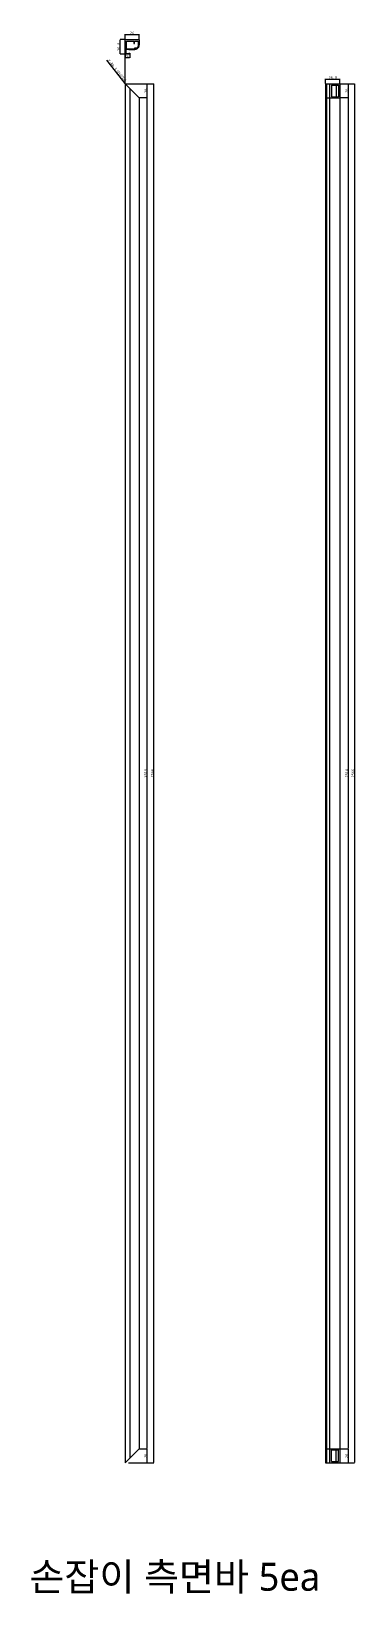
# Model space of a CAD drawing. Header units: millimetres. Extents: x -44117 to 256353, y -2095463 to 65325.
# Drawn here: x 17492 to 18094, y 41733 to 44640 of the extents above; entities that cross this region are included whole.
import ezdxf

# ---------------------------------------------------------------- set-up
doc = ezdxf.new("R2010")
doc.units = ezdxf.units.MM
doc.header["$LTSCALE"] = 10
doc.linetypes.add('CENTER', pattern=[50.8, 31.75, -6.35, 6.35, -6.35])
doc.layers.add('cen', color=1, linetype='CENTER')
doc.styles.add('고딕', font='')
doc.styles.get('고딕').set_extended_font_data('HYgtrE')
doc.dimstyles.new('hi01 a4 - 1scale', dxfattribs={"dimtxt": 5, "dimasz": 0.5, "dimexe": 0.3, "dimexo": 0.3, "dimgap": 0.2, "dimtad": 1, "dimdec": 1, "dimdsep": 46, "dimtxsty": 'Standard', "dimcen": 1, "dimclrd": 251, "dimclre": 251, "dimclrt": 3, "dimadec": 1, "dimazin": 2, "dimtfac": 1, "dimtdec": 1, "dimtix": 1, "dimtmove": 1, "dimatfit": 3, "dimfxl": 0, "dimarcsym": 0})

msp = doc.modelspace()

# ---------------------------------------------------------------- texts
at = {"color": 142, "insert": (17759.14865, 41761.39985), "char_height": 52.004575, "width": 1506.5379465, "attachment_point": 5, "style": '고딕'}
msp.add_mtext('{\\fMalgun Gothic|b0|i0|c129|p50;손잡이 측면바 5ea}', dxfattribs=at)

# ---------------------------------------------------------------- blocks, each defined once
blk = doc.blocks.new('*D1486')
at = {"color": 251, "lineweight": -2, "transparency": 16777216}
for p, q in [((17631.8, 44586), (17666.4, 44542.4)), ((17667, 44541.6), (17666.7, 44542))]:
    blk.add_line(p, q, dxfattribs=at)
at = {"color": 251, "transparency": 16777216}
blk.add_solid([(17666.5, 44542.4), (17666.4, 44542.3), (17666.7, 44542)], dxfattribs=at)
at = {"layer": 'Defpoints', "color": 0, "transparency": 16777216}
for p in [(17666.7, 44542), (17667, 44541.6)]:
    blk.add_point(p, dxfattribs=at)
at = {"color": 3, "transparency": 16777216, "insert": (17651.3, 44566.2), "char_height": 5, "attachment_point": 5, "rotation": 308.4076}
blk.add_mtext('2-R0.5{\\f굴림|b0|i0|c129|p50; 코너가공}', dxfattribs=at)
blk = doc.blocks.new('*D1487')
at = {"color": 251, "lineweight": -2, "transparency": 16777216}
for p, q in [((17666.8, 44542.1), (17707.6, 44542.1)), ((17707.3, 44541.6), (17707.3, 44516.6)), ((17692.8, 44516.1), (17707.6, 44516.1))]:
    blk.add_line(p, q, dxfattribs=at)
at = {"color": 251, "transparency": 16777216}
for points in [[(17707.2, 44541.6), (17707.4, 44541.6), (17707.3, 44542.1)], [(17707.2, 44516.6), (17707.4, 44516.6), (17707.3, 44516.1)]]:
    blk.add_solid(points, dxfattribs=at)
at = {"layer": 'Defpoints', "color": 0, "transparency": 16777216}
for p in [(17666.5, 44542.1), (17692.5, 44516.1), (17707.3, 44516.1)]:
    blk.add_point(p, dxfattribs=at)
at = {"color": 3, "transparency": 16777216, "insert": (17704.6, 44529.1), "char_height": 5, "attachment_point": 5, "rotation": 90}
blk.add_mtext('26', dxfattribs=at)
blk = doc.blocks.new('*D1488')
at = {"color": 251, "lineweight": -2, "transparency": 16777216}
for p, q in [((17692.8, 44516.1), (17707.6, 44516.1)), ((17707.3, 44515.6), (17707.3, 42002.6)), ((17692.8, 42002.1), (17707.6, 42002.1))]:
    blk.add_line(p, q, dxfattribs=at)
at = {"color": 251, "transparency": 16777216}
for points in [[(17707.2, 44515.6), (17707.4, 44515.6), (17707.3, 44516.1)], [(17707.2, 42002.6), (17707.4, 42002.6), (17707.3, 42002.1)]]:
    blk.add_solid(points, dxfattribs=at)
at = {"layer": 'Defpoints', "color": 0, "transparency": 16777216}
for p in [(17692.5, 44516.1), (17692.5, 42002.1), (17707.3, 42002.1)]:
    blk.add_point(p, dxfattribs=at)
at = {"color": 3, "transparency": 16777216, "insert": (17704.6, 43259.1), "char_height": 5, "attachment_point": 5, "rotation": 90}
blk.add_mtext('2514', dxfattribs=at)
blk = doc.blocks.new('*D1489')
at = {"color": 251, "lineweight": -2, "transparency": 16777216}
for p, q in [((17692.8, 42002.1), (17707.6, 42002.1)), ((17707.3, 42001.6), (17707.3, 41976.6)), ((17672.8, 41976.1), (17707.6, 41976.1))]:
    blk.add_line(p, q, dxfattribs=at)
at = {"color": 251, "transparency": 16777216}
for points in [[(17707.2, 42001.6), (17707.4, 42001.6), (17707.3, 42002.1)], [(17707.2, 41976.6), (17707.4, 41976.6), (17707.3, 41976.1)]]:
    blk.add_solid(points, dxfattribs=at)
at = {"layer": 'Defpoints', "color": 0, "transparency": 16777216}
for p in [(17692.5, 42002.1), (17672.5, 41976.1), (17707.3, 41976.1)]:
    blk.add_point(p, dxfattribs=at)
at = {"color": 3, "transparency": 16777216, "insert": (17704.6, 41989.1), "char_height": 5, "attachment_point": 5, "rotation": 90}
blk.add_mtext('26', dxfattribs=at)
blk = doc.blocks.new('*D1451')
at = {"color": 251, "lineweight": -2, "transparency": 16777216}
for p, q in [((17672.8, 44542.1), (17720.3, 44542.1)), ((17720, 41976.6), (17720, 44541.6)), ((17672.8, 41976.1), (17720.3, 41976.1))]:
    blk.add_line(p, q, dxfattribs=at)
at = {"color": 251, "transparency": 16777216}
for points in [[(17719.9, 44541.6), (17720.1, 44541.6), (17720, 44542.1)], [(17719.9, 41976.6), (17720.1, 41976.6), (17720, 41976.1)]]:
    blk.add_solid(points, dxfattribs=at)
at = {"layer": 'Defpoints', "color": 0, "transparency": 16777216}
for p in [(17672.5, 44542.1), (17720, 44542.1), (17672.5, 41976.1)]:
    blk.add_point(p, dxfattribs=at)
at = {"color": 3, "transparency": 16777216, "insert": (17717.3, 43259.1), "char_height": 5, "attachment_point": 5, "rotation": 90}
blk.add_mtext('2566', dxfattribs=at)
blk = doc.blocks.new('*D1490')
at = {"color": 251, "lineweight": -2, "transparency": 16777216}
for p, q in [((18066.9, 44542.1), (18082.1, 44542.1)), ((18081.8, 44541.6), (18081.8, 44516.6)), ((18066.9, 44516.1), (18082.1, 44516.1))]:
    blk.add_line(p, q, dxfattribs=at)
at = {"color": 251, "transparency": 16777216}
for points in [[(18081.8, 44541.6), (18081.9, 44541.6), (18081.8, 44542.1)], [(18081.8, 44516.6), (18081.9, 44516.6), (18081.8, 44516.1)]]:
    blk.add_solid(points, dxfattribs=at)
at = {"layer": 'Defpoints', "color": 0, "transparency": 16777216}
for p in [(18066.6, 44542.1), (18066.6, 44516.1), (18081.8, 44516.1)]:
    blk.add_point(p, dxfattribs=at)
at = {"color": 3, "transparency": 16777216, "insert": (18079.1, 44529.1), "char_height": 5, "attachment_point": 5, "rotation": 90}
blk.add_mtext('26', dxfattribs=at)
blk = doc.blocks.new('*D1491')
at = {"color": 251, "lineweight": -2, "transparency": 16777216}
for p, q in [((18066.9, 44516.1), (18082.1, 44516.1)), ((18081.8, 44515.6), (18081.8, 42002.6)), ((18066.9, 42002.1), (18082.1, 42002.1))]:
    blk.add_line(p, q, dxfattribs=at)
at = {"color": 251, "transparency": 16777216}
for points in [[(18081.8, 44515.6), (18081.9, 44515.6), (18081.8, 44516.1)], [(18081.8, 42002.6), (18081.9, 42002.6), (18081.8, 42002.1)]]:
    blk.add_solid(points, dxfattribs=at)
at = {"layer": 'Defpoints', "color": 0, "transparency": 16777216}
for p in [(18066.6, 44516.1), (18066.6, 42002.1), (18081.8, 42002.1)]:
    blk.add_point(p, dxfattribs=at)
at = {"color": 3, "transparency": 16777216, "insert": (18079.1, 43259.1), "char_height": 5, "attachment_point": 5, "rotation": 90}
blk.add_mtext('2514', dxfattribs=at)
blk = doc.blocks.new('*D1492')
at = {"color": 251, "lineweight": -2, "transparency": 16777216}
for p, q in [((18066.9, 42002.1), (18082.1, 42002.1)), ((18081.8, 42001.6), (18081.8, 41976.6)), ((18066.9, 41976.1), (18082.1, 41976.1))]:
    blk.add_line(p, q, dxfattribs=at)
at = {"color": 251, "transparency": 16777216}
for points in [[(18081.8, 42001.6), (18081.9, 42001.6), (18081.8, 42002.1)], [(18081.8, 41976.6), (18081.9, 41976.6), (18081.8, 41976.1)]]:
    blk.add_solid(points, dxfattribs=at)
at = {"layer": 'Defpoints', "color": 0, "transparency": 16777216}
for p in [(18066.6, 42002.1), (18066.6, 41976.1), (18081.8, 41976.1)]:
    blk.add_point(p, dxfattribs=at)
at = {"color": 3, "transparency": 16777216, "insert": (18079.1, 41989.1), "char_height": 5, "attachment_point": 5, "rotation": 90}
blk.add_mtext('26', dxfattribs=at)
blk = doc.blocks.new('*D1493')
at = {"color": 251, "lineweight": -2, "transparency": 16777216}
for p, q in [((18039.9, 44542.4), (18039.9, 44551)), ((18040.4, 44550.7), (18066.1, 44550.7)), ((18066.6, 44542.4), (18066.6, 44551))]:
    blk.add_line(p, q, dxfattribs=at)
at = {"color": 251, "transparency": 16777216}
for points in [[(18040.4, 44550.8), (18040.4, 44550.6), (18039.9, 44550.7)], [(18066.1, 44550.8), (18066.1, 44550.6), (18066.6, 44550.7)]]:
    blk.add_solid(points, dxfattribs=at)
at = {"layer": 'Defpoints', "color": 0, "transparency": 16777216}
for p in [(18039.9, 44542.1), (18066.6, 44550.7), (18066.6, 44542.1)]:
    blk.add_point(p, dxfattribs=at)
at = {"color": 3, "transparency": 16777216, "insert": (18053.3, 44553.4), "char_height": 5, "attachment_point": 5}
blk.add_mtext('26.8', dxfattribs=at)
blk = doc.blocks.new('*D1494')
at = {"color": 251, "lineweight": -2, "transparency": 16777216}
for p, q in [((18066.9, 44542.1), (18093.9, 44542.1)), ((18093.6, 44541.6), (18093.6, 41976.6)), ((18066.9, 41976.1), (18093.9, 41976.1))]:
    blk.add_line(p, q, dxfattribs=at)
at = {"color": 251, "transparency": 16777216}
for points in [[(18093.5, 44541.6), (18093.7, 44541.6), (18093.6, 44542.1)], [(18093.5, 41976.6), (18093.7, 41976.6), (18093.6, 41976.1)]]:
    blk.add_solid(points, dxfattribs=at)
at = {"layer": 'Defpoints', "color": 0, "transparency": 16777216}
for p in [(18066.6, 44542.1), (18066.6, 41976.1), (18093.6, 41976.1)]:
    blk.add_point(p, dxfattribs=at)
at = {"color": 3, "transparency": 16777216, "insert": (18090.9, 43259.1), "char_height": 5, "attachment_point": 5, "rotation": 90}
blk.add_mtext('2566', dxfattribs=at)
blk = doc.blocks.new('*D1524')
at = {"color": 251, "lineweight": -2, "transparency": 16777216}
for p, q in [((17666.5, 44598), (17666.5, 44590.3)), ((17675.5, 44598.3), (17675.5, 44590.3)), ((17667, 44590.6), (17675, 44590.6))]:
    blk.add_line(p, q, dxfattribs=at)
at = {"color": 251, "transparency": 16777216}
for points in [[(17667, 44590.7), (17667, 44590.5), (17666.5, 44590.6)], [(17675, 44590.7), (17675, 44590.5), (17675.5, 44590.6)]]:
    blk.add_solid(points, dxfattribs=at)
at = {"layer": 'Defpoints', "color": 0, "transparency": 16777216}
for p in [(17666.5, 44598.3), (17675.5, 44598.6), (17675.5, 44590.6)]:
    blk.add_point(p, dxfattribs=at)
at = {"color": 3, "transparency": 16777216, "insert": (17671, 44593.3), "char_height": 5, "attachment_point": 5}
blk.add_mtext('9', dxfattribs=at)
blk = doc.blocks.new('*D1525')
at = {"color": 251, "lineweight": -2, "transparency": 16777216}
for p, q in [((17667.2, 44624.1), (17657.4, 44624.1)), ((17657.7, 44597.8), (17657.7, 44623.6)), ((17667.2, 44597.3), (17657.4, 44597.3))]:
    blk.add_line(p, q, dxfattribs=at)
at = {"color": 251, "transparency": 16777216}
for points in [[(17657.6, 44623.6), (17657.8, 44623.6), (17657.7, 44624.1)], [(17657.6, 44597.8), (17657.8, 44597.8), (17657.7, 44597.3)]]:
    blk.add_solid(points, dxfattribs=at)
at = {"layer": 'Defpoints', "color": 0, "transparency": 16777216}
for p in [(17657.7, 44624.1), (17667.5, 44624.1), (17667.5, 44597.3)]:
    blk.add_point(p, dxfattribs=at)
at = {"color": 3, "transparency": 16777216, "insert": (17655, 44610.7), "char_height": 5, "attachment_point": 5, "rotation": 90}
blk.add_mtext('26.8', dxfattribs=at)
blk = doc.blocks.new('*D1526')
at = {"color": 251, "lineweight": -2, "transparency": 16777216}
for p, q in [((17666.5, 44623.9), (17666.5, 44634)), ((17667, 44633.7), (17692, 44633.7)), ((17692.5, 44623.9), (17692.5, 44634))]:
    blk.add_line(p, q, dxfattribs=at)
at = {"color": 251, "transparency": 16777216}
for points in [[(17667, 44633.7), (17667, 44633.6), (17666.5, 44633.7)], [(17692, 44633.7), (17692, 44633.6), (17692.5, 44633.7)]]:
    blk.add_solid(points, dxfattribs=at)
at = {"layer": 'Defpoints', "color": 0, "transparency": 16777216}
for p in [(17666.5, 44623.6), (17692.5, 44633.7), (17692.5, 44623.6)]:
    blk.add_point(p, dxfattribs=at)
at = {"color": 3, "transparency": 16777216, "insert": (17679.5, 44636.4), "char_height": 5, "attachment_point": 5}
blk.add_mtext('26', dxfattribs=at)
blk = doc.blocks.new('A$C2EC13F1B')
at = {"color": 7}
for p, q in [((-3.67, -0.83), (-1.17, 4.17)), ((-1.17, 4.17), (1.33, -0.83))]:
    blk.add_line(p, q, dxfattribs=at)
blk.add_lwpolyline([(-3.67, -0.83), (1.33, -0.83)], dxfattribs=at)
blk = doc.blocks.new('a4 1scale')
at = {"color": 8}
for p, q in [((-15144.83, -4477.05), (-14867.83, -4477.05)), ((-15097.66, -4499.61), (-15097.66, -4477.05)), ((-15057.67, -4499.62), (-15057.67, -4477.06)), ((-15028.06, -4478.06), (-15028.06, -4498.62)), ((-15019.68, -4499.62), (-15019.68, -4477.06)), ((-14981.69, -4499.62), (-14981.69, -4477.06)), ((-14943.7, -4499.62), (-14943.7, -4477.06)), ((-14905.71, -4499.62), (-14905.71, -4477.06)), ((-14980.9, -4480.63), (-14944.7, -4480.63)), ((-14975.07, -4480.63), (-14975.07, -4498.62)), ((-14952.08, -4480.63), (-14952.08, -4498.62)), ((-14942.91, -4480.63), (-14906.71, -4480.63)), ((-15056.67, -4483.2), (-15020.68, -4483.2)), ((-15018.68, -4483.2), (-14982.69, -4483.2)), ((-14980.9, -4486.63), (-14944.7, -4486.63)), ((-14942.91, -4486.63), (-14906.71, -4486.63)), ((-15096.66, -4488.33), (-15058.67, -4488.34)), ((-15056.67, -4488.34), (-15020.68, -4488.34)), ((-15018.68, -4488.34), (-14982.69, -4488.34)), ((-14980.9, -4492.63), (-14944.7, -4492.63)), ((-14942.91, -4492.63), (-14906.71, -4492.63)), ((-15141.53, -4492.95), (-15101.88, -4492.95)), ((-15056.67, -4493.48), (-15020.68, -4493.48)), ((-15018.68, -4493.48), (-14982.69, -4493.48))]:
    blk.add_line(p, q, dxfattribs=at)
for points in [[(-15154.83, -4509.61), (-14857.83, -4509.61), (-14857.83, -4299.61), (-15154.83, -4299.61)], [(-15144.83, -4499.61), (-14867.83, -4499.61), (-14867.83, -4309.61), (-15144.83, -4309.61)]]:
    blk.add_lwpolyline(points, close=True)
for points in [[(-15143.82, -4478.05), (-15098.66, -4478.05), (-15098.66, -4498.61), (-15143.83, -4498.61)], [(-15058.67, -4478.06), (-15096.66, -4478.05), (-15096.66, -4498.61), (-15058.66, -4498.62)], [(-15056.67, -4478.06), (-15020.68, -4478.06), (-15020.68, -4498.62), (-15056.67, -4498.62)], [(-15018.68, -4478.06), (-14982.69, -4478.06), (-14982.69, -4498.62), (-15018.68, -4498.62)]]:
    blk.add_lwpolyline(points, close=True, dxfattribs=at)
for points in [[(-14944.7, -4480.63), (-14944.7, -4498.62), (-14980.9, -4498.62), (-14980.9, -4480.63)], [(-14906.71, -4480.63), (-14906.71, -4498.62), (-14942.91, -4498.62), (-14942.91, -4480.63)]]:
    blk.add_lwpolyline(points, dxfattribs=at)
at = {"color": 8, "xscale": 0.7469071166727064, "yscale": 0.7469071166727064, "zscale": 0.7469071166727064}
for p in [(-14977.06, -4485.3), (-14977.06, -4491.3), (-14977.06, -4497.29)]:
    blk.add_blockref('A$C2EC13F1B', p, dxfattribs=at)
at = {"color": 8, "style": '고딕'}
for s, insert, char_height, width, attachment_point in [('{\\fMalgun Gothic|b0|i0|c129|p50;PROJECT}', (-15095.45, -4478.74), 1.6004, 37.4801, 1), ('{\\fMalgun Gothic|b0|i0|c129|p50;설 계}', (-15055.65, -4478.55), 1.4003, 21.6513, 1), ('{\\fGulim|b0|i0|c129|p50;일자}', (-15027.2, -4478.57), 1.4, 24.7824, 1), ('{\\fMalgun Gothic|b0|i0|c129|p50;재 질}', (-15017.66, -4478.55), 1.4003, 21.6513, 1), ('{\\fMalgun Gothic|b0|i0|c129|p50;수정사항}', (-14980.67, -4478.55), 1.4003, 21.6513, 1), ('{\\fMalgun Gothic|b0|i0|c129|p50;도면 no.}', (-14941.63, -4478.55), 1.4003, 21.6513, 1), ('{\\fMalgun Gothic|b0|i0|c129|p50;Note.}', (-14903.64, -4478.55), 1.4003, 21.6513, 1), ('{\\fMalgun Gothic|b0|i0|c129|p50;내용}', (-14974.49, -4481.07), 0.96, 25.9815, 1), ('{\\fMalgun Gothic|b0|i0|c129|p50;일자}', (-14951.5, -4481.07), 0.96, 25.9815, 1), ('{\\fMalgun Gothic|b0|i0|c129|p50;no.}', (-14980.32, -4481.07), 0.96, 25.9815, 1), ('{\\fGulim|b0|i0|c129|p50;완\\fMalgun Gothic|b0|i0|c129|p50;제품}', (-14941.66, -4481.32), 1.4003, 21.6513, 1), ('{\\fMalgun Gothic|b0|i0|c129|p50;검 토}', (-15055.65, -4483.82), 1.4003, 21.6513, 1), ('{\\fMalgun Gothic|b0|i0|c129|p50;수 량}', (-15017.66, -4483.82), 1.4003, 21.6513, 1), ('{\\fMalgun Gothic|b0|i0|c129|p50;반제품}', (-14941.66, -4487.32), 1.4003, 21.6513, 1), ('{\\fMalgun Gothic|b0|i0|c129|p50;도면명}', (-15095.89, -4489.07), 1.6004, 37.4801, 1), ('{\\fMalgun Gothic|b0|i0|c129|p50;승 인}', (-15055.65, -4489.02), 1.4003, 21.6513, 1), ('{\\fMalgun Gothic|b0|i0|c129|p50;마 감}', (-15017.66, -4489.02), 1.4003, 21.6513, 1), ('{\\fMalgun Gothic|b0|i0|c129|p50;척 도 }', (-15055.65, -4494.02), 1.4003, 21.6513, 1), ('{\\fGulim|b0|i0|c129|p50;단 위}', (-15034.68, -4494.09), 1.4003, 21.6513, 1), ('{\\fMalgun Gothic|b0|i0|c129|p50;규 격 }', (-15017.66, -4494.02), 1.4003, 21.6513, 1), ('{\\fMalgun Gothic|b0|i0|c129|p50;Page}', (-14941.66, -4493.32), 1.4003, 21.6513, 1), ('mm', (-15024.45, -4496.13), 1.7, 15.2516, 5), ('{\\C8;P-01-01}', (-15144.37, -4500.78), 1.8004, 27.0059, 1), ('{\\C8;A4 ( 297 X 210 )}', (-14868.4, -4500.78), 1.8004, 27.0059, 3)]:
    blk.add_mtext(s, dxfattribs=dict(at, insert=insert, char_height=char_height, width=width, attachment_point=attachment_point))

# ---------------------------------------------------------------- dimensions: what is measured, and where the dimension line sits
for base, p1, p2, angle, picture, middle in [((17657.67767, 44624.11564), (17667.53957, 44597.31726), (17667.53957, 44624.11564), 270, '*D1525', (17654.97767, 44610.71645)), ((17692.53704, 44633.66502), (17666.53957, 44623.61564), (17692.53704, 44623.61564), 0, '*D1526', (17679.53831, 44636.36502)), ((17675.53957, 44590.58363), (17666.53957, 44598.31726), (17675.53957, 44598.61726), 0, '*D1524', (17671.03957, 44593.28363)), ((17707.30206, 44516.07156), (17666.53957, 44542.07156), (17692.53957, 44516.07156), 90, '*D1487', (17704.60206, 44529.07156)), ((17720.02998, 44542.07156), (17672.53957, 41976.07156), (17672.53957, 44542.07156), 90, '*D1451', (17717.32998, 43259.07156)), ((18081.84696, 44516.07156), (18066.6493, 44542.07156), (18066.6493, 44516.07156), 90, '*D1490', (18079.14696, 44529.07156)), ((18093.62809, 41976.07156), (18066.6493, 44542.07156), (18066.6493, 41976.07156), 90, '*D1494', (18090.92809, 43259.07156)), ((17707.30206, 42002.07156), (17692.53957, 44516.07156), (17692.53957, 42002.07156), 90, '*D1488', (17704.60206, 43259.07156)), ((18081.84696, 42002.07156), (18066.6493, 44516.07156), (18066.6493, 42002.07156), 90, '*D1491', (18079.14696, 43259.07156)), ((17707.30206, 41976.07156), (17692.53957, 42002.07156), (17672.53957, 41976.07156), 90, '*D1489', (17704.60206, 41989.07156)), ((18081.84696, 41976.07156), (18066.6493, 42002.07156), (18066.6493, 41976.07156), 90, '*D1492', (18079.14696, 41989.07156))]:
    dim = msp.add_linear_dim(base=base, p1=p1, p2=p2, angle=angle, dimstyle='hi01 a4 - 1scale')
    dim.commit()
    dim.dimension.update_dxf_attribs({"geometry": picture, "text_midpoint": middle})
dim = msp.add_radius_dim(center=(17667.03957, 44541.57156), mpoint=(17666.72895, 44541.96337), text='2-<>{\\f굴림|b0|i0|c129|p50; 코너가공}', dimstyle='hi01 a4 - 1scale', override={"dimtxsty": 'Standard'})
dim.commit()
dim.dimension.update_dxf_attribs({"geometry": '*D1486', "text_midpoint": (17651.31997, 44566.21163)})
dim = msp.add_linear_dim(base=(18066.6493, 44550.70015), p1=(18039.85093, 44542.07156), p2=(18066.6493, 44542.07156), dimstyle='hi01 a4 - 1scale')
dim.commit()
dim.dimension.update_dxf_attribs({"geometry": '*D1493', "text_midpoint": (18053.25011, 44553.40015)})

# ---------------------------------------------------------------- linework, layer by layer
for p, q in [((17666.53957, 44542.07156), (17666.53957, 44598.50807)), ((17666.53957, 44542.07156), (17666.53957, 41976.07156)), ((17666.53957, 44542.07156), (17692.53957, 44516.07156)), ((18039.85093, 44542.07156), (18039.85093, 41976.07156)), ((18039.85093, 44542.07156), (18066.6493, 44542.07156)), ((18041.45093, 44542.07156), (18041.45093, 41976.07156)), ((18047.45093, 44542.07156), (18047.45093, 41976.07156)), ((18066.6493, 44542.07156), (18066.6493, 41976.07156)), ((17675.53957, 44533.07156), (17675.53957, 41985.07156)), ((17692.53957, 44516.07156), (17692.53957, 42002.07156)), ((17666.53957, 41976.07156), (17692.53957, 42002.07156)), ((18039.85093, 41976.07156), (18066.6493, 41976.07156))]:
    msp.add_line(p, q)
at = {"color": 8}
for p, q in [((18050.85093, 44539.57156), (18050.85093, 44517.67156)), ((18050.85093, 44539.57156), (18063.65093, 44539.57156)), ((18059.65093, 44539.57156), (18059.65093, 44517.67156)), ((18063.65093, 44539.57156), (18063.65093, 44517.67156)), ((18050.85093, 44517.67156), (18063.65093, 44517.67156)), ((18050.85093, 41978.57156), (18050.85093, 42000.47156)), ((18050.85093, 42000.47156), (18063.65093, 42000.47156)), ((18050.85093, 41978.57156), (18063.65093, 41978.57156)), ((18059.65093, 41978.57156), (18059.65093, 42000.47156)), ((18063.65093, 41978.57156), (18063.65093, 42000.47156))]:
    msp.add_line(p, q, dxfattribs=at)
for points in [[(17667.03957, 44624.11564), (17692.03704, 44624.11564, -0.4142135624), (17692.53704, 44623.61564), (17692.53704, 44614.41727, -0.4142135624), (17692.23704, 44614.11727), (17692.23198, 44614.11727, 0.4043730092), (17691.93215, 44613.82738, -0.022416536), (17691.87168, 44613.05901, 0.4043730092), (17692.12247, 44612.72579, -0.424123069), (17692.3701, 44612.37259, -0.022416536), (17692.17762, 44611.57086, -0.424123069), (17691.79663, 44611.36858, 0.4043730092), (17691.4219, 44611.18553, -0.022416536), (17691.12695, 44610.47346, 0.4043730092), (17691.26249, 44610.07905, -0.424123069), (17691.38885, 44609.66661, -0.022416536), (17690.95805, 44608.9636, -0.424123069), (17690.5332, 44608.88895, 0.4043730092), (17690.12024, 44608.83066, -0.022416536), (17689.61968, 44608.24458, 0.4043730092), (17689.62671, 44607.82759, -0.4241230691), (17689.61944, 44607.3963, -0.022416536), (17688.99248, 44606.86082, -0.424123069), (17688.56536, 44606.92111, 0.4043730092), (17688.1546, 44606.99328, -0.022416536), (17687.49743, 44606.59057, 0.4043730092), (17687.37526, 44606.19181, -0.424123069), (17687.23507, 44605.78388, -0.022416536), (17686.47332, 44605.46835, -0.4241230691), (17686.08573, 44605.65767, 0.4043730092), (17685.71738, 44605.85325, -0.022416536), (17684.96793, 44605.67332, 0.4043730092), (17684.72852, 44605.33183, -0.424123069), (17684.46913, 44604.98718, -0.0308511276), (17683.33704, 44604.91727), (17674.03957, 44604.91727, -0.4142135624), (17673.73957, 44605.21727), (17673.73957, 44605.31726, 0.4142135624), (17673.53957, 44605.51726), (17668.03957, 44605.51726, 0.4142135624), (17667.73957, 44605.21726), (17667.73957, 44598.61726, 0.4142135624), (17668.03957, 44598.31726), (17673.53957, 44598.31726, 0.4142135624), (17673.73957, 44598.51726), (17673.73957, 44598.61726, -0.4142135624), (17674.03957, 44598.91726), (17675.23957, 44598.91726, -0.855700792), (17675.33121, 44598.3316), (17673.49017, 44597.31726), (17667.53957, 44597.31726, -0.4142135624), (17666.53957, 44598.31726), (17666.53957, 44623.61564, -0.4142135623), (17667.03957, 44624.11564)], [(17684.23957, 44608.31727), (17684.23957, 44606.51727), (17669.03957, 44606.51727), (17669.03957, 44621.11727), (17682.73957, 44621.11727), (17682.73957, 44617.31727, 0.4142135624), (17682.93957, 44617.11727), (17683.83957, 44617.11727, 0.4142135624), (17684.03957, 44617.31727), (17684.03957, 44621.11727), (17690.93704, 44621.11727), (17690.93704, 44614.11727, -0.2205202393), (17688.24825, 44608.31727), (17684.23957, 44608.31727)]]:
    msp.add_lwpolyline(points, format="xyb", close=True)
at = {"layer": 'cen'}
for p, q in [((18039.85093, 44516.07156), (18066.6493, 44516.07156)), ((18039.85093, 42002.07156), (18066.6493, 42002.07156))]:
    msp.add_line(p, q, dxfattribs=at)

# ---------------------------------------------------------------- block references
at = {"color": 1, "xscale": 19.845, "yscale": 19.845, "zscale": 19.845}
msp.add_blockref('a4 1scale', (314371.82079, 130463.4467), dxfattribs=at)

msp.set_redraw_order([(e.dxf.handle, doc.entitydb.next_handle()) for e in msp.query("TEXT MTEXT ATTDEF DIMENSION ARC_DIMENSION")])  # texts and dimensions are drawn at this point

doc.saveas('drawing.dxf')
